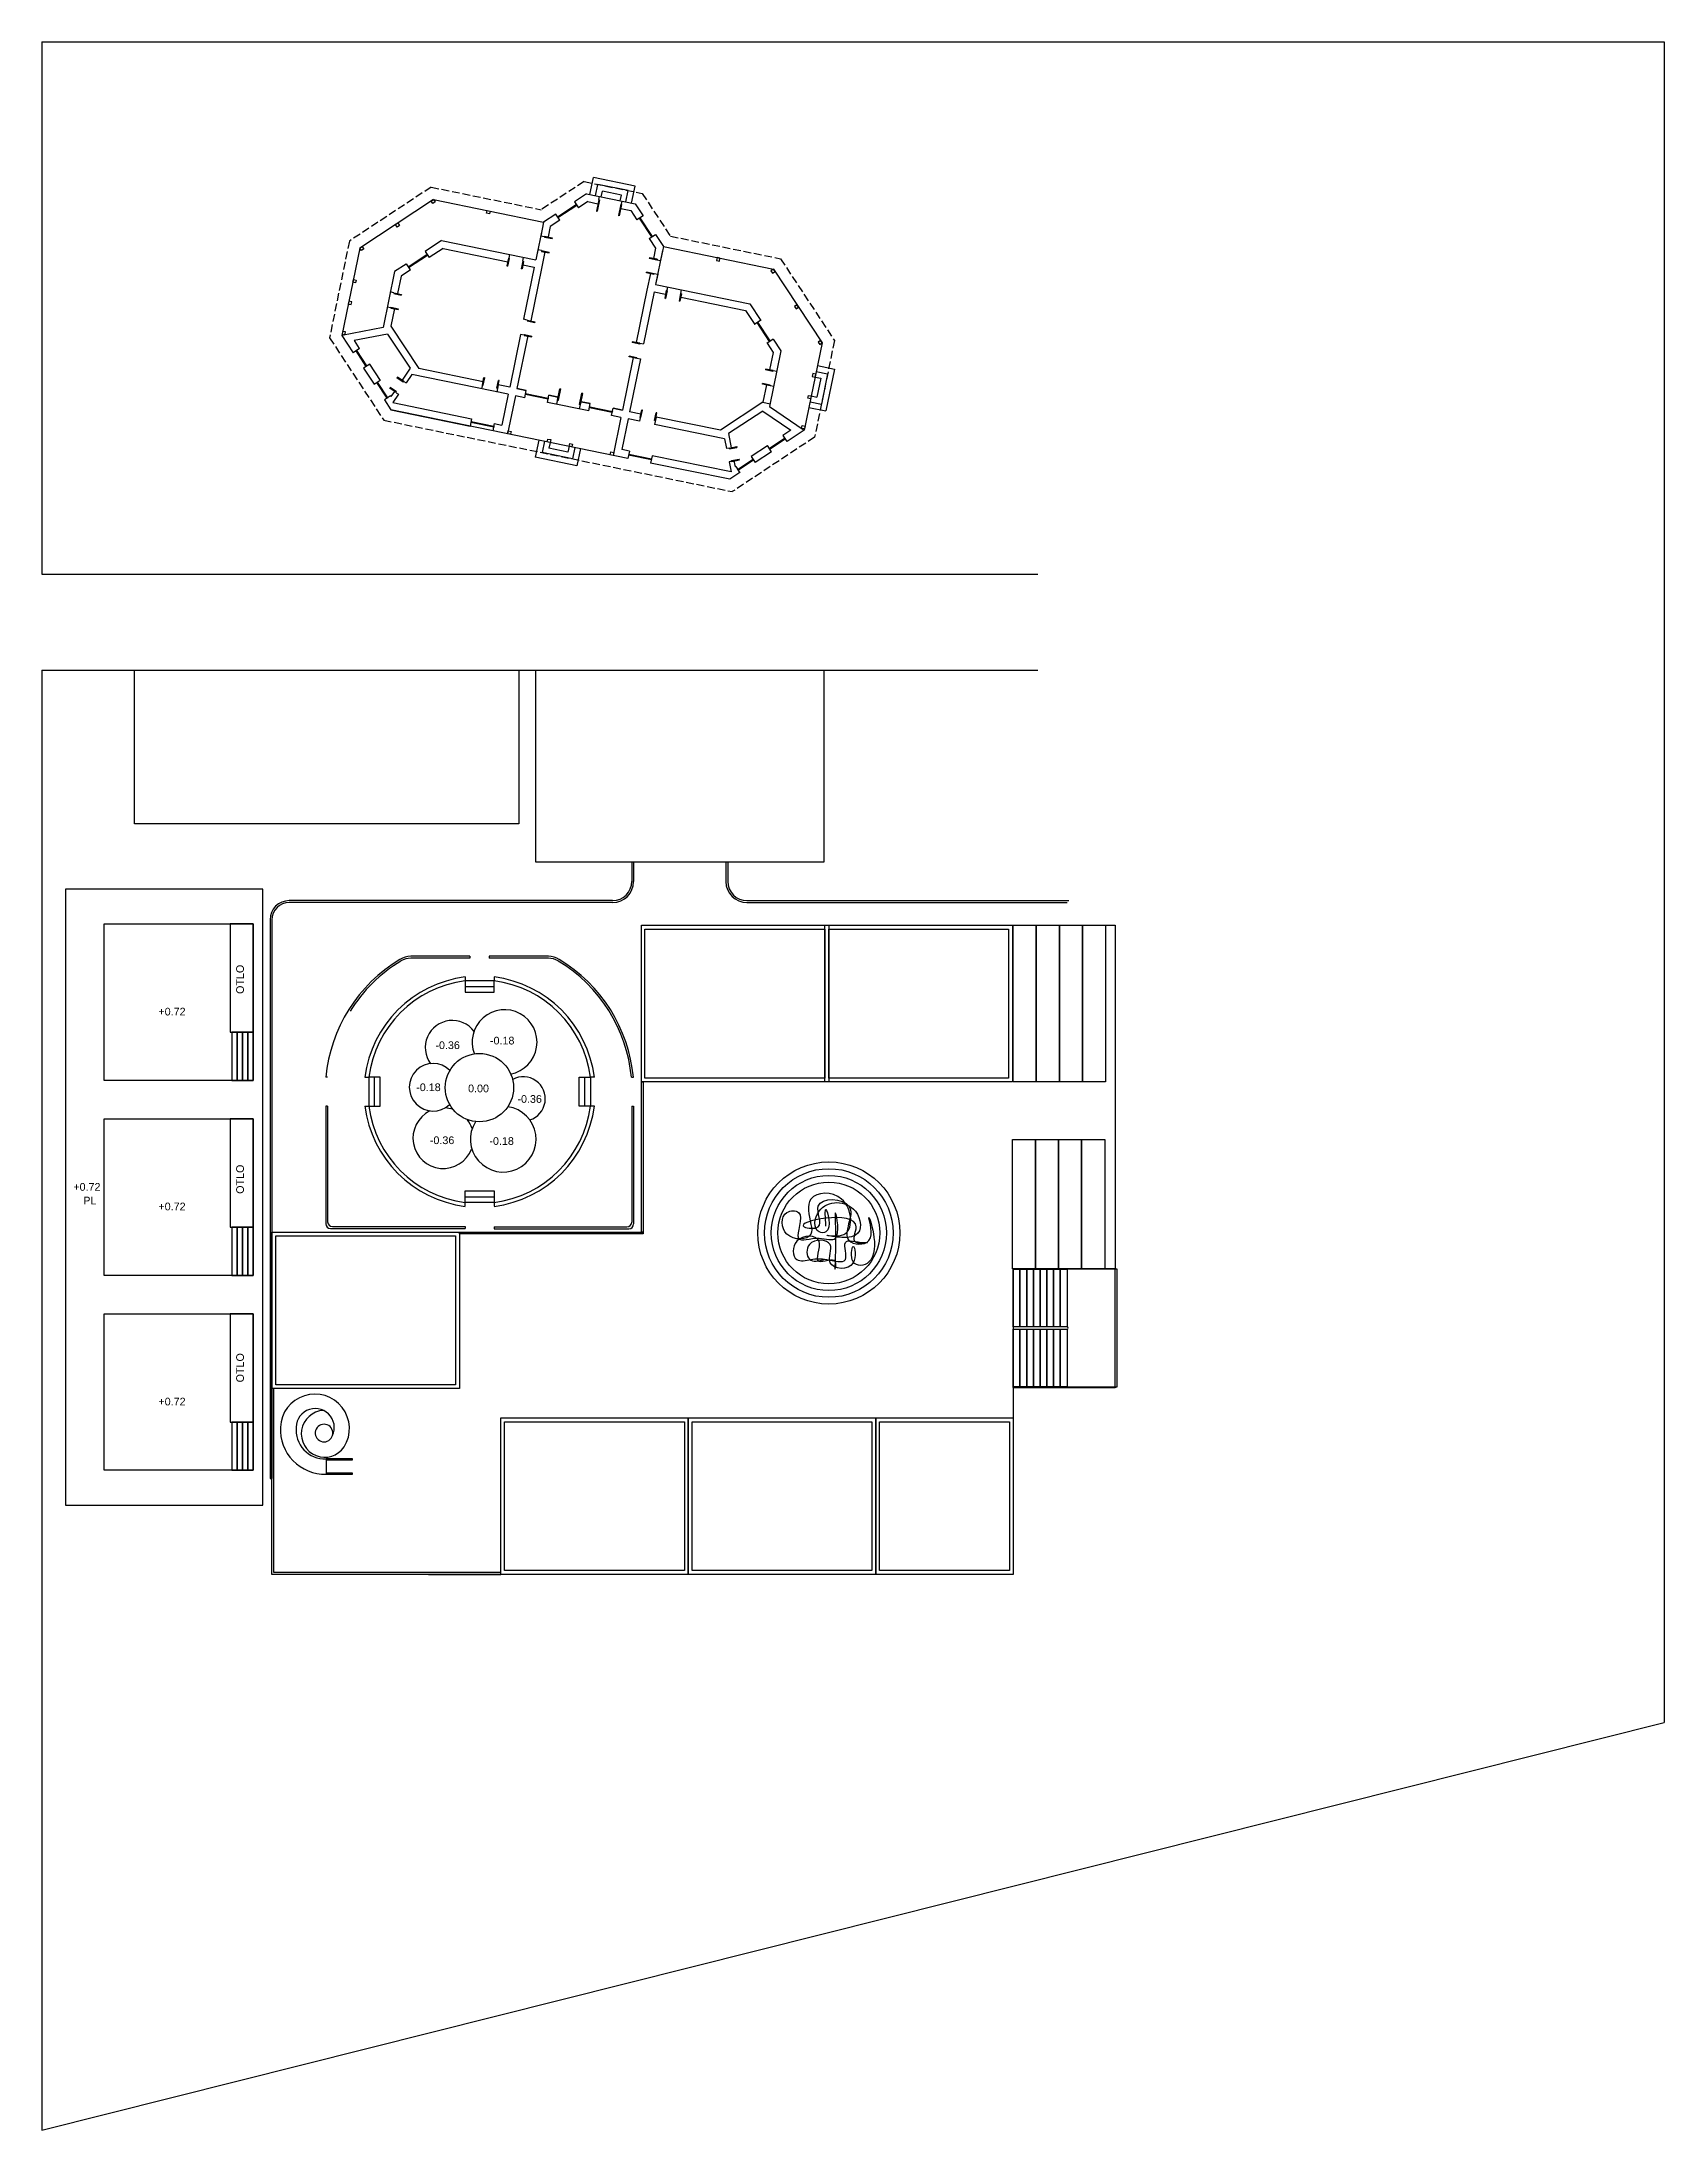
# Model space of a CAD drawing. Header units: metres. Extents: x 217 to 1422, y -179 to 129.
# Drawn here: x 449.8 to 534.3, y -178.6 to -69.9 of the extents above; entities that cross this region are included whole.
import ezdxf

# ---------------------------------------------------------------- set-up
doc = ezdxf.new("R2010")
doc.units = ezdxf.units.M
doc.header["$LTSCALE"] = 0.5
doc.header["$MEASUREMENT"] = 0
doc.linetypes.add('BANKLINE1', pattern=[5.5, 4, -1.5])
for name, color, linetype in [('+1', 255, 'Continuous'), ('COLUMN', 5, 'Continuous'), ('D &W', 26, 'Continuous')]:
    doc.layers.add(name, color=color, linetype=linetype)
doc.styles.get("Standard").update_dxf_attribs({"font": 'arial.ttf'})

msp = doc.modelspace()

# ---------------------------------------------------------------- texts
at = {"transparency": 33554483, "char_height": 0.4, "attachment_point": 1, "rotation": 90}
for insert in [(459.94, -119.47), (459.94, -129.88), (459.94, -139.7)]:
    msp.add_mtext_dynamic_manual_height_columns('OTLO', width=0.987, gutter_width=1, heights=[0], dxfattribs=dict(at, insert=insert))
at = {"transparency": 33554483, "char_height": 0.4, "attachment_point": 1}
for s, insert in [('+0.72', (455.89, -120.19)), ('-0.18', (473.15, -121.7)), ('-0.36', (470.31, -121.94)), ('-0.18', (469.31, -124.13)), ('0.00', (472.01, -124.19)), ('-0.36', (474.58, -124.74)), ('-0.36', (470.02, -126.89)), ('-0.18', (473.12, -126.93)), ('+0.72', (451.46, -129.32)), ('PL', (451.98, -130.03)), ('+0.72', (455.89, -130.34)), ('+0.72', (455.89, -140.5))]:
    msp.add_mtext_dynamic_manual_height_columns(s, width=0.987, gutter_width=1, heights=[0], dxfattribs=dict(at, insert=insert))

# ---------------------------------------------------------------- blocks, each defined once
blk = doc.blocks.new('DADA')
at = {"layer": 'D &W'}
for p, q in [((3991.45, 3694.9), (3991.45, 3695.5)), ((3991.45, 3695.5), (3991.49, 3695.5)), ((3991.49, 3694.9), (3991.49, 3695.5)), ((3992.61, 3694.9), (3992.61, 3695.5)), ((3992.65, 3695.5), (3992.61, 3695.5)), ((3992.65, 3694.9), (3992.65, 3695.5)), ((3991.45, 3694.9), (3991.49, 3694.9)), ((3992.65, 3694.9), (3992.61, 3694.9))]:
    blk.add_line(p, q, dxfattribs=at)
blk = doc.blocks.new('SDAWDA')
at = {"layer": 'D &W'}
h = blk.add_hatch(color=0, dxfattribs=at)
h.dxf.hatch_style = 1
h.paths.add_polyline_path([(3989.8, 3694.9), (3989.76, 3694.9), (3989.76, 3694.86), (3989.8, 3694.86)])
h.paths.add_polyline_path([(3990.96, 3694.86), (3990.96, 3694.9), (3990.92, 3694.9), (3990.92, 3694.86)])
for p, q in [((3989.76, 3694.9), (3990.96, 3694.9)), ((3989.76, 3694.9), (3989.76, 3694.86)), ((3989.76, 3694.86), (3990.96, 3694.86)), ((3989.8, 3694.9), (3989.8, 3694.86)), ((3990.92, 3694.9), (3990.92, 3694.86)), ((3990.96, 3694.9), (3990.96, 3694.86))]:
    blk.add_line(p, q, dxfattribs=at)
blk = doc.blocks.new('ASDAW')
at = {"layer": 'D &W'}
for p, q in [((3995.81, 3694.88), (3995.81, 3695.28)), ((3995.81, 3695.28), (3995.85, 3695.28)), ((3995.85, 3694.88), (3995.81, 3694.88)), ((3995.85, 3694.88), (3995.85, 3695.28)), ((3996.57, 3694.88), (3996.57, 3695.28)), ((3996.61, 3695.28), (3996.57, 3695.28)), ((3996.61, 3694.88), (3996.57, 3694.88)), ((3996.61, 3694.88), (3996.61, 3695.28))]:
    blk.add_line(p, q, dxfattribs=at)
blk = doc.blocks.new('AAAAAA')
at = {"layer": 'D &W'}
for p, q in [((3982.29, 3694.88), (3982.29, 3695.28)), ((3982.29, 3695.28), (3982.33, 3695.28)), ((3982.29, 3694.88), (3982.33, 3694.88)), ((3982.33, 3694.88), (3982.33, 3695.28)), ((3982.95, 3694.88), (3982.95, 3695.28)), ((3982.99, 3695.28), (3982.95, 3695.28)), ((3982.95, 3694.88), (3982.99, 3694.88)), ((3982.99, 3694.88), (3982.99, 3695.28))]:
    blk.add_line(p, q, dxfattribs=at)
blk = doc.blocks.new('ASDA')
h = blk.add_hatch(color=0)
h.dxf.hatch_style = 1
h.paths.add_polyline_path([(3984.23, 3699.56), (3984.19, 3699.56), (3984.19, 3699.52), (3984.23, 3699.52)])
h.paths.add_polyline_path([(3985.35, 3699.52), (3985.35, 3699.56), (3985.31, 3699.56), (3985.31, 3699.52)])
at = {"layer": 'D &W'}
for p, q in [((3984.19, 3699.56), (3985.35, 3699.56)), ((3984.19, 3699.56), (3984.19, 3699.52)), ((3984.19, 3699.52), (3985.35, 3699.52)), ((3984.23, 3699.56), (3984.23, 3699.52)), ((3985.31, 3699.56), (3985.31, 3699.52)), ((3985.35, 3699.56), (3985.35, 3699.52))]:
    blk.add_line(p, q, dxfattribs=at)
blk = doc.blocks.new('12355')
at = {"layer": 'D &W'}
for p, q in [((3983.2, 3701.05), (3983.47, 3700.78)), ((3982.65, 3699.96), (3982.38, 3700.23))]:
    blk.add_line(p, q, dxfattribs=at)
at = {"layer": 'D &W', "rotation": 45}
blk.add_blockref('ASDA', (3781.24, -1733.13), dxfattribs=at)
blk = doc.blocks.new('AAAW')
at = {"layer": 'D &W'}
h = blk.add_hatch(color=256, dxfattribs=at)
h.dxf.hatch_style = 1
h.paths.add_polyline_path([(3980.77, 3695.33), (3980.74, 3695.3), (3980.77, 3695.28), (3980.79, 3695.3)])
h.paths.add_polyline_path([(3981.39, 3694.65), (3981.42, 3694.62), (3981.45, 3694.65), (3981.42, 3694.68)])
at = {"layer": 'COLUMN', "color": 1}
for p, q in [((3980.89, 3695.45), (3980.62, 3695.18)), ((3981.57, 3694.77), (3981.3, 3694.5))]:
    blk.add_line(p, q, dxfattribs=at)
at = {"layer": 'D &W'}
for p, q in [((3981.42, 3694.62), (3980.74, 3695.3)), ((3981.45, 3694.65), (3980.77, 3695.33)), ((3980.79, 3695.3), (3980.77, 3695.28)), ((3981.42, 3694.68), (3981.39, 3694.65)), ((3981.45, 3694.65), (3981.42, 3694.62))]:
    blk.add_line(p, q, dxfattribs=at)
blk = doc.blocks.new('asdawd')
at = {"color": 3, "linetype": 'BANKLINE1', "ltscale": 0.2}
for p, q in [((4114.23, 3769.4), (4112.35, 3767.53)), ((4114.23, 3769.4), (4117.29, 3769.4)), ((4117.29, 3769.4), (4119.17, 3767.53)), ((4106.55, 3767.53), (4102.97, 3763.95)), ((4106.55, 3767.53), (4112.35, 3767.53)), ((4119.17, 3767.53), (4124.97, 3767.53)), ((4124.97, 3767.53), (4128.55, 3763.95)), ((4102.97, 3763.95), (4102.97, 3758.85)), ((4128.55, 3763.95), (4128.55, 3758.85)), ((4102.97, 3758.85), (4106.57, 3755.24)), ((4128.55, 3758.85), (4124.95, 3755.24)), ((4106.57, 3755.24), (4124.95, 3755.24))]:
    blk.add_line(p, q, dxfattribs=at)
for p, q in [((4114.48, 3768.8), (4113.95, 3768.28)), ((4114.48, 3768.8), (4117.05, 3768.8)), ((4116.86, 3769.7), (4114.66, 3769.7)), ((4114.66, 3768.8), (4114.66, 3769.7)), ((4116.56, 3769.4), (4114.96, 3769.4)), ((4114.96, 3768.8), (4114.96, 3769.4)), ((4116.26, 3769.1), (4115.26, 3769.1)), ((4115.26, 3768.8), (4115.26, 3769.1)), ((4116.26, 3768.8), (4116.26, 3769.1)), ((4116.56, 3768.8), (4116.56, 3769.4)), ((4116.86, 3768.8), (4116.86, 3769.7)), ((4117.05, 3768.8), (4117.57, 3768.28)), ((4114.63, 3768.42), (4114.22, 3768.01)), ((4114.63, 3768.42), (4115.16, 3768.42)), ((4116.36, 3768.42), (4116.89, 3768.42)), ((4116.89, 3768.42), (4117.3, 3768.01)), ((4106.8, 3766.93), (4103.57, 3763.7)), ((4106.8, 3766.93), (4112.6, 3766.93)), ((4113.13, 3767.46), (4112.6, 3766.93)), ((4112.6, 3766.93), (4112.6, 3766.19)), ((4112.6, 3766.72), (4112.6, 3764.93)), ((4113.4, 3767.19), (4112.98, 3766.77)), ((4112.98, 3766.77), (4112.98, 3766.23)), ((4118.12, 3767.19), (4118.54, 3766.77)), ((4118.39, 3767.46), (4118.92, 3766.93)), ((4118.54, 3766.77), (4118.54, 3766.23)), ((4118.92, 3766.93), (4124.72, 3766.93)), ((4118.92, 3766.93), (4118.92, 3766.19)), ((4118.92, 3766.72), (4118.92, 3764.93)), ((4124.72, 3766.93), (4127.95, 3763.7)), ((4107.63, 3764.93), (4106.91, 3764.2)), ((4107.79, 3764.55), (4107.18, 3763.94)), ((4107.63, 3764.93), (4112.6, 3764.93)), ((4107.79, 3764.55), (4111.2, 3764.55)), ((4112, 3764.55), (4112.6, 3764.55)), ((4112.6, 3765.47), (4112.6, 3764.93)), ((4112.6, 3764.55), (4112.6, 3761.8)), ((4112.98, 3765.43), (4112.98, 3764.55)), ((4112.98, 3764.55), (4112.98, 3761.8)), ((4118.54, 3765.43), (4118.54, 3764.55)), ((4118.54, 3764.55), (4118.54, 3761.8)), ((4118.92, 3765.47), (4118.92, 3764.93)), ((4118.92, 3764.93), (4123.89, 3764.93)), ((4118.92, 3764.55), (4119.52, 3764.55)), ((4118.92, 3764.55), (4118.92, 3761.8)), ((4120.32, 3764.55), (4123.74, 3764.55)), ((4123.74, 3764.55), (4124.35, 3763.94)), ((4123.89, 3764.93), (4124.62, 3764.2)), ((4103.57, 3763.7), (4103.57, 3759.1)), ((4106.09, 3763.38), (4105.57, 3762.87)), ((4125.44, 3763.38), (4125.95, 3762.87)), ((4127.95, 3763.7), (4127.95, 3759.1)), ((4105.57, 3762.87), (4105.57, 3759.93)), ((4106.36, 3763.12), (4105.95, 3762.71)), ((4105.95, 3762.71), (4105.95, 3761.8)), ((4125.17, 3763.12), (4125.57, 3762.71)), ((4125.57, 3762.71), (4125.57, 3761.8)), ((4125.95, 3762.87), (4125.95, 3759.93)), ((4127.95, 3762.5), (4128.85, 3762.5)), ((4128.85, 3762.5), (4128.85, 3760.3)), ((4127.95, 3762.2), (4128.55, 3762.2)), ((4127.95, 3761.9), (4128.25, 3761.9)), ((4128.25, 3761.9), (4128.25, 3760.9)), ((4128.55, 3762.2), (4128.55, 3760.6)), ((4105.95, 3761), (4105.95, 3760.08)), ((4112.6, 3761), (4112.6, 3758.22)), ((4112.98, 3761), (4112.98, 3758.22)), ((4118.54, 3761), (4118.54, 3758.22)), ((4118.92, 3761), (4118.92, 3758.22)), ((4125.57, 3761), (4125.57, 3760.08)), ((4127.95, 3760.9), (4128.25, 3760.9)), ((4127.95, 3760.6), (4128.55, 3760.6)), ((4127.95, 3760.3), (4128.85, 3760.3)), ((4105.57, 3759.93), (4103.57, 3759.1)), ((4103.57, 3759.1), (4104.33, 3758.34)), ((4105.86, 3759.63), (4104.24, 3758.96)), ((4105.86, 3759.63), (4107.36, 3758.14)), ((4105.95, 3760.08), (4107.81, 3758.22)), ((4125.57, 3760.08), (4123.71, 3758.22)), ((4125.66, 3759.63), (4124.16, 3758.14)), ((4125.66, 3759.63), (4127.28, 3758.96)), ((4125.95, 3759.93), (4127.95, 3759.1)), ((4127.95, 3759.1), (4127.2, 3758.34)), ((4104.24, 3758.96), (4104.59, 3758.61)), ((4107.36, 3758.14), (4107.08, 3757.45)), ((4111.2, 3758.22), (4107.81, 3758.22)), ((4112.6, 3758.22), (4112, 3758.22)), ((4113.47, 3758.22), (4112.98, 3758.22)), ((4112.98, 3758.22), (4113.47, 3758.22)), ((4115.16, 3758.22), (4114.67, 3758.22)), ((4114.67, 3758.22), (4115.16, 3758.22)), ((4116.85, 3758.22), (4116.36, 3758.22)), ((4116.36, 3758.22), (4116.85, 3758.22)), ((4118.54, 3758.22), (4118.05, 3758.22)), ((4118.05, 3758.22), (4118.54, 3758.22)), ((4119.52, 3758.22), (4118.92, 3758.22)), ((4123.71, 3758.22), (4120.32, 3758.22)), ((4124.16, 3758.14), (4124.44, 3757.45)), ((4127.28, 3758.96), (4126.93, 3758.61)), ((4105, 3757.66), (4105.71, 3756.96)), ((4105.27, 3757.93), (4105.98, 3757.22)), ((4107.51, 3757.84), (4107.31, 3757.36)), ((4112.6, 3757.84), (4107.51, 3757.84)), ((4112.6, 3757.84), (4112.6, 3756.22)), ((4113.47, 3757.84), (4112.98, 3757.84)), ((4112.98, 3757.84), (4112.98, 3755.84)), ((4116.85, 3757.84), (4114.67, 3757.84)), ((4118.54, 3757.84), (4118.05, 3757.84)), ((4118.54, 3757.84), (4118.54, 3755.84)), ((4119.52, 3757.84), (4118.92, 3757.84)), ((4118.92, 3757.84), (4118.92, 3756.22)), ((4124.01, 3757.84), (4120.32, 3757.84)), ((4124.01, 3757.84), (4124.21, 3757.36)), ((4126.25, 3757.93), (4125.54, 3757.22)), ((4126.52, 3757.66), (4125.81, 3756.96)), ((4106.39, 3756.28), (4106.82, 3755.84)), ((4106.66, 3756.55), (4106.69, 3756.52)), ((4106.81, 3756.81), (4106.69, 3756.52)), ((4119.32, 3755.84), (4106.82, 3755.84)), ((4106.82, 3755.84), (4111, 3755.84)), ((4107.04, 3756.71), (4106.84, 3756.22)), ((4106.84, 3756.22), (4111, 3756.22)), ((4112.2, 3756.22), (4112.6, 3756.22)), ((4114.62, 3755.84), (4114.62, 3754.94)), ((4114.92, 3755.84), (4114.92, 3755.24)), ((4115.22, 3755.84), (4115.22, 3755.54)), ((4116.22, 3755.84), (4116.22, 3755.54)), ((4116.52, 3755.84), (4116.52, 3755.24)), ((4116.82, 3755.84), (4116.82, 3754.94)), ((4119.32, 3756.22), (4118.92, 3756.22)), ((4124.68, 3756.22), (4120.52, 3756.22)), ((4124.7, 3755.84), (4120.52, 3755.84)), ((4124.48, 3756.71), (4124.68, 3756.22)), ((4125.13, 3756.28), (4124.7, 3755.84)), ((4124.71, 3756.81), (4124.83, 3756.52)), ((4124.86, 3756.55), (4124.83, 3756.52)), ((4116.82, 3754.94), (4114.62, 3754.94)), ((4116.52, 3755.24), (4114.92, 3755.24)), ((4116.22, 3755.54), (4115.22, 3755.54))]:
    blk.add_line(p, q)
at = {"layer": 'COLUMN'}
for points in [[(4106.91, 3766.82), (4106.8, 3766.72), (4106.7, 3766.82), (4106.8, 3766.93)], [(4109.78, 3766.78), (4109.63, 3766.78), (4109.63, 3766.93), (4109.78, 3766.93)], [(4121.75, 3766.78), (4121.9, 3766.78), (4121.9, 3766.93), (4121.75, 3766.93)], [(4124.61, 3766.82), (4124.72, 3766.72), (4124.83, 3766.82), (4124.72, 3766.93)], [(4105.35, 3765.26), (4105.24, 3765.15), (4105.13, 3765.26), (4105.24, 3765.37)], [(4126.18, 3765.26), (4126.28, 3765.15), (4126.39, 3765.26), (4126.28, 3765.37)], [(4103.78, 3763.7), (4103.68, 3763.59), (4103.57, 3763.7), (4103.68, 3763.8)], [(4127.74, 3763.7), (4127.85, 3763.59), (4127.95, 3763.7), (4127.85, 3763.8)], [(4103.72, 3761.9), (4103.57, 3761.9), (4103.57, 3762.05), (4103.72, 3762.05)], [(4127.8, 3761.9), (4127.95, 3761.9), (4127.95, 3762.05), (4127.8, 3762.05)], [(4103.72, 3760.9), (4103.57, 3760.9), (4103.57, 3760.75), (4103.72, 3760.75)], [(4127.8, 3760.9), (4127.95, 3760.9), (4127.95, 3760.75), (4127.8, 3760.75)], [(4103.72, 3759.31), (4103.57, 3759.31), (4103.57, 3759.16), (4103.72, 3759.16)], [(4127.8, 3759.31), (4127.95, 3759.31), (4127.95, 3759.16), (4127.8, 3759.16)], [(4112.98, 3755.99), (4113.13, 3755.99), (4113.13, 3755.84), (4112.98, 3755.84)], [(4115.07, 3755.99), (4115.22, 3755.99), (4115.22, 3755.84), (4115.07, 3755.84)], [(4116.22, 3755.99), (4116.37, 3755.99), (4116.37, 3755.84), (4116.22, 3755.84)], [(4118.39, 3755.99), (4118.54, 3755.99), (4118.54, 3755.84), (4118.39, 3755.84)]]:
    blk.add_lwpolyline(points, close=True, dxfattribs=at)
at = {"layer": 'D &W'}
for p, q in [((4115.16, 3768.64), (4115.16, 3768.8)), ((4116.36, 3768.64), (4116.36, 3768.8)), ((4112.79, 3766.19), (4112.6, 3766.19)), ((4118.73, 3766.19), (4118.92, 3766.19)), ((4111.24, 3764.74), (4111.24, 3764.93)), ((4111.96, 3764.74), (4111.96, 3764.93)), ((4112.79, 3765.47), (4112.6, 3765.47)), ((4118.73, 3765.47), (4118.92, 3765.47)), ((4119.56, 3764.74), (4119.56, 3764.93)), ((4120.28, 3764.74), (4120.28, 3764.93)), ((4105.76, 3761.8), (4105.57, 3761.8)), ((4112.79, 3761.8), (4112.6, 3761.8)), ((4118.73, 3761.8), (4118.92, 3761.8)), ((4125.76, 3761.8), (4125.95, 3761.8)), ((4105.76, 3761), (4105.57, 3761)), ((4112.79, 3761), (4112.6, 3761)), ((4118.73, 3761), (4118.92, 3761)), ((4125.76, 3761), (4125.95, 3761)), ((4125.57, 3760.08), (4125.95, 3760.08)), ((4111.2, 3758.22), (4111.2, 3757.84)), ((4112, 3758.22), (4112, 3757.84)), ((4113.47, 3757.84), (4113.47, 3758.22)), ((4114.67, 3757.84), (4114.67, 3758.22)), ((4115.16, 3757.84), (4115.16, 3758.22)), ((4116.36, 3757.84), (4116.36, 3758.22)), ((4116.85, 3757.84), (4116.85, 3758.22)), ((4118.05, 3757.84), (4118.05, 3758.22)), ((4119.52, 3758.22), (4119.52, 3757.84)), ((4120.32, 3758.22), (4120.32, 3757.84)), ((4107.19, 3757.41), (4107.31, 3757.36)), ((4124.34, 3757.41), (4124.21, 3757.36)), ((4106.92, 3756.76), (4107.04, 3756.71)), ((4111, 3756.22), (4111, 3755.84)), ((4112.2, 3756.22), (4112.2, 3755.84)), ((4119.32, 3756.22), (4119.32, 3755.84)), ((4120.52, 3756.22), (4120.52, 3755.84)), ((4124.6, 3756.76), (4124.48, 3756.71))]:
    blk.add_line(p, q, dxfattribs=at)
at = {"layer": 'COLUMN'}
for p in [(123.71, 63.16), (125.09, 61.77)]:
    blk.add_blockref('AAAW', p, dxfattribs=at)
at = {"layer": 'COLUMN', "xscale": -1}
for p in [(8107.81, 63.16), (8106.43, 61.77)]:
    blk.add_blockref('AAAW', p, dxfattribs=at)
at = {"layer": 'D &W'}
for name, p in [('12355', (130.75, 67.23)), ('12355', (123.71, 63.16)), ('SDAWDA', (123.71, 63.16)), ('DADA', (123.71, 63.16)), ('SDAWDA', (127.09, 63.16)), ('ASDAW', (123.71, 63.16)), ('SDAWDA', (129.56, 61.16))]:
    blk.add_blockref(name, p, dxfattribs=at)
at = {"layer": 'D &W', "xscale": -1}
for name, p, rotation in [('DADA', (123.71, 7463.53), 180), ('ASDAW', (417.92, -230.39), 270), ('ASDAW', (123.71, 7459.61), 180), ('ASDAW', (410.88, -234.82), 270), ('ASDAW', (417.92, -234.82), 270), ('AAAAAA', (2234.94, -1336.36), 292.4999999999961)]:
    blk.add_blockref(name, p, dxfattribs=dict(at, rotation=rotation))
for name, p in [('12355', (8100.77, 67.23)), ('12355', (8107.81, 63.16)), ('ASDAW', (8107.81, 63.16)), ('SDAWDA', (8101.97, 61.16))]:
    blk.add_blockref(name, p, dxfattribs=at)
at = {"layer": 'D &W'}
for name, p, rotation in [('ASDAW', (7813.61, -230.39), 90.00000000000001), ('ASDAW', (8107.81, 7459.61), 180), ('ASDAW', (7813.61, -234.82), 90.00000000000001), ('ASDAW', (7820.64, -234.82), 90.00000000000001), ('AAAAAA', (5996.58, -1336.36), 67.50000000000391)]:
    blk.add_blockref(name, p, dxfattribs=dict(at, rotation=rotation))

# ---------------------------------------------------------------- linework, layer by layer
at = {"layer": '+1', "transparency": 33554687}
for p, q in [((461.8, -149.6), (461.8, -140.02)), ((469.95, -149.7), (473.71, -149.7))]:
    msp.add_line(p, q, dxfattribs=at)
for points in [[(481.03, -131.87), (481.03, -115.89), (500.39, -115.89), (505.69, -115.89), (505.69, -133.78), (500.39, -133.78), (500.39, -149.7), (461.8, -149.7), (461.8, -131.87)], [(481.03, -115.89), (490.79, -115.89), (490.79, -124.05), (481.03, -124.05)], [(481.22, -116.09), (490.59, -116.09), (490.59, -123.85), (481.22, -123.85)], [(490.59, -115.89), (500.35, -115.89), (500.35, -124.05), (490.59, -124.05)], [(490.79, -116.09), (500.15, -116.09), (500.15, -123.85), (490.79, -123.85)], [(500.39, -115.89), (501.59, -115.89), (501.59, -124.04), (500.39, -124.04)], [(501.59, -115.89), (502.79, -115.89), (502.79, -124.04), (501.59, -124.04)], [(502.79, -115.89), (503.99, -115.89), (503.99, -124.04), (502.79, -124.04)], [(503.99, -115.89), (505.19, -115.89), (505.19, -124.04), (503.99, -124.04)], [(481.03, -124.05), (481.13, -124.05), (481.13, -131.87), (481.03, -131.87)], [(500.35, -127.05), (501.55, -127.05), (501.55, -133.78), (500.35, -133.78)], [(501.55, -127.05), (502.75, -127.05), (502.75, -133.78), (501.55, -133.78)], [(502.75, -127.05), (503.95, -127.05), (503.95, -133.78), (502.75, -133.78)], [(503.95, -127.05), (505.15, -127.05), (505.15, -133.78), (503.95, -133.78)], [(471.56, -140.02), (461.8, -140.02), (461.8, -131.87), (471.56, -131.87)], [(471.36, -139.82), (462, -139.82), (462, -132.07), (471.36, -132.07)], [(481.03, -131.87), (481.03, -131.97), (471.56, -131.97), (471.56, -131.87)], [(481.03, -131.87), (481.13, -131.87), (481.13, -131.97), (481.03, -131.97)], [(500.39, -133.78), (505.69, -133.78), (505.69, -133.8), (500.39, -133.8)], [(505.69, -133.78), (505.79, -133.78), (505.79, -139.95), (505.69, -139.95)], [(500.74, -133.8), (500.74, -136.8), (500.39, -136.8), (500.39, -133.8)], [(501.09, -133.8), (501.09, -136.8), (500.74, -136.8), (500.74, -133.8)], [(501.44, -133.8), (501.44, -136.8), (501.09, -136.8), (501.09, -133.8)], [(501.79, -133.8), (501.79, -136.8), (501.44, -136.8), (501.44, -133.8)], [(502.14, -133.8), (502.14, -136.8), (501.79, -136.8), (501.79, -133.8)], [(502.49, -133.8), (502.49, -136.8), (502.14, -136.8), (502.14, -133.8)], [(502.84, -133.8), (502.84, -136.8), (502.49, -136.8), (502.49, -133.8)], [(503.19, -133.8), (503.19, -136.8), (502.84, -136.8), (502.84, -133.8)], [(500.74, -136.93), (500.74, -139.93), (500.39, -139.93), (500.39, -136.93)], [(501.09, -136.93), (501.09, -139.93), (500.74, -139.93), (500.74, -136.93)], [(501.44, -136.93), (501.44, -139.93), (501.09, -139.93), (501.09, -136.93)], [(501.79, -136.93), (501.79, -139.93), (501.44, -139.93), (501.44, -136.93)], [(502.14, -136.93), (502.14, -139.93), (501.79, -139.93), (501.79, -136.93)], [(502.49, -136.93), (502.49, -139.93), (502.14, -139.93), (502.14, -136.93)], [(502.84, -136.93), (502.84, -139.93), (502.49, -139.93), (502.49, -136.93)], [(503.19, -136.93), (503.19, -139.93), (502.84, -139.93), (502.84, -136.93)], [(500.39, -139.96), (505.69, -139.96), (505.69, -139.98), (500.39, -139.98)], [(483.47, -149.7), (473.71, -149.7), (473.71, -141.55), (483.47, -141.55)], [(483.27, -149.5), (473.91, -149.5), (473.91, -141.75), (483.27, -141.75)], [(493.23, -149.7), (483.47, -149.7), (483.47, -141.55), (493.23, -141.55)], [(493.03, -149.5), (483.67, -149.5), (483.67, -141.75), (493.03, -141.75)], [(493.23, -141.55), (500.39, -141.55), (500.39, -149.7), (493.23, -149.7)], [(493.43, -141.75), (500.19, -141.75), (500.19, -149.5), (493.43, -149.5)]]:
    msp.add_lwpolyline(points, close=True, dxfattribs=at)
for points in [[(503.19, -136.93), (503.19, -139.93), (505.69, -139.93), (505.69, -133.8), (503.19, -133.8)], [(473.71, -149.6), (461.9, -149.6), (461.9, -140.02)], [(464.62, -143.73), (466, -143.73), (466, -143.68), (464.62, -143.68), (464.62, -144.48), (466, -144.48), (466, -144.43), (464.62, -144.43)]]:
    msp.add_lwpolyline(points, dxfattribs=at)
at = {"layer": '+1', "transparency": 33554559}
for points in [[(464.48, -141.16, 1.612382), (465.56, -143.06, 1.299286), (462.24, -142.03, 0.43591), (464.62, -144.48)], [(464.95, -142.47, 11.637568), (464.88, -142.61, 1.328127), (463.06, -142.03, 0.457526), (464.62, -143.68)]]:
    msp.add_lwpolyline(points, format="xyb", dxfattribs=at)
at = {"layer": '+1', "transparency": 33554687}
for radius in [3.7, 3.35, 3, 2.65]:
    msp.add_circle((490.79, -131.92), radius, dxfattribs=at)
msp.add_arc((503.19, -136.87), 0.064, 270.0006, 90.0006, dxfattribs=at)
msp.add_spline([(490.64, -131.56), (490.64, -130.7), (490.64, -131.86), (490.28, -131.86), (490.28, -130.79), (492.17, -130.79), (492.17, -132.04), (490.7, -132.04), (491.45, -132.04), (491.45, -130.15), (489.86, -130.15), (489.86, -131.47), (489.86, -131.98), (488.61, -131.98), (488.61, -130.85), (489.21, -130.85), (489.21, -132.19), (490.28, -132.19), (491.14, -132.19), (491.14, -130.88), (491.14, -132.17), (491.14, -133.71), (491.14, -133.41), (490.28, -133.41), (490.28, -132.35), (489.12, -132.35), (489.12, -133.3), (489.86, -133.3), (490.68, -133.3), (491.65, -133.3), (491.65, -132.42), (492.63, -132.42), (492.79, -132.42), (492.22, -132.42), (492.22, -131.6), (489.51, -131.6), (490.24, -131.6), (490.24, -130.52), (491.84, -130.52), (491.84, -132.31), (492.88, -132.31), (492.88, -131.14), (492.88, -133.43), (492.06, -133.43), (492.06, -132.63), (492.06, -133.47), (490.86, -133.47), (490.86, -132.52), (489.78, -132.52), (489.78, -133.29), (490.59, -133.29)], degree=3, dxfattribs=at)
at = {"transparency": 33554687}
for p, q in [((449.82, -69.88), (534.28, -69.88)), ((449.82, -69.88), (449.82, -97.61)), ((534.28, -69.88), (534.28, -157.42)), ((449.82, -97.61), (501.67, -97.61)), ((449.82, -102.61), (449.82, -178.65)), ((449.82, -178.65), (534.28, -157.42))]:
    msp.add_line(p, q, dxfattribs=at)
at = {"transparency": 33554483}
for p, q in [((449.82, -102.61), (501.67, -102.61)), ((480.53, -112.61), (480.53, -113.61)), ((480.63, -112.61), (480.63, -113.61)), ((485.43, -112.61), (485.43, -113.61)), ((485.53, -112.61), (485.53, -113.61)), ((479.53, -114.61), (462.7, -114.61)), ((479.53, -114.71), (462.7, -114.71)), ((486.53, -114.61), (503.29, -114.61)), ((486.53, -114.71), (503.19, -114.71)), ((461.7, -115.61), (461.7, -144.7)), ((461.8, -115.61), (461.8, -144.7)), ((472.11, -117.51), (469.03, -117.51)), ((472.11, -117.61), (469.03, -117.61)), ((472.11, -117.51), (472.11, -117.61)), ((476.19, -117.51), (473.11, -117.51)), ((473.11, -117.51), (473.11, -117.61)), ((476.19, -117.61), (473.11, -117.61)), ((471.86, -118.58), (471.86, -118.78)), ((471.86, -119.08), (473.36, -119.08)), ((473.36, -118.58), (473.36, -118.78)), ((464.7, -123.81), (464.6, -123.81)), ((466.64, -123.81), (466.84, -123.81)), ((467.14, -125.31), (467.14, -123.81)), ((478.09, -125.31), (478.09, -123.81)), ((478.59, -123.81), (478.39, -123.81)), ((480.52, -123.81), (480.62, -123.81)), ((464.6, -125.31), (464.6, -131.44)), ((464.7, -125.31), (464.6, -125.31)), ((464.7, -125.31), (464.7, -131.34)), ((466.64, -125.31), (466.84, -125.31)), ((478.59, -125.31), (478.39, -125.31)), ((480.53, -125.31), (480.53, -131.35)), ((480.53, -125.31), (480.63, -125.31)), ((480.63, -125.31), (480.63, -131.45)), ((471.86, -130.03), (473.36, -130.03)), ((471.86, -130.53), (471.86, -130.33)), ((473.36, -130.33), (473.36, -130.53)), ((464.95, -131.59), (471.86, -131.59)), ((471.86, -131.59), (471.86, -131.69)), ((473.36, -131.6), (480.28, -131.6)), ((473.36, -131.6), (473.36, -131.7)), ((464.85, -131.69), (471.86, -131.69)), ((473.36, -131.7), (480.38, -131.7)), ((461.7, -144.7), (461.8, -144.7))]:
    msp.add_line(p, q, dxfattribs=at)
for points in [[(454.65, -102.61), (474.65, -102.61), (474.65, -110.61), (454.65, -110.61)], [(475.53, -102.61), (490.53, -102.61), (490.53, -112.61), (475.53, -112.61)], [(461.33, -114.02), (451.06, -114.02), (451.06, -146.09), (461.33, -146.09)], [(453.07, -115.82), (460.83, -115.82), (460.83, -123.98), (453.07, -123.98)], [(460.83, -115.82), (459.63, -115.82), (459.63, -121.46), (460.83, -121.46)], [(471.86, -119.38), (473.36, -119.38), (473.36, -118.78), (471.86, -118.78)], [(459.99, -121.46), (459.71, -121.46), (459.71, -123.98), (459.99, -123.98)], [(460.27, -121.46), (459.99, -121.46), (459.99, -123.98), (460.27, -123.98)], [(460.55, -121.46), (460.27, -121.46), (460.27, -123.98), (460.55, -123.98)], [(460.83, -121.46), (460.55, -121.46), (460.55, -123.98), (460.83, -123.98)], [(467.44, -125.31), (467.44, -123.81), (466.84, -123.81), (466.84, -125.31)], [(477.79, -125.31), (477.79, -123.81), (478.39, -123.81), (478.39, -125.31)], [(453.07, -125.98), (460.83, -125.98), (460.83, -134.13), (453.07, -134.13)], [(460.83, -125.98), (459.63, -125.98), (459.63, -131.61), (460.83, -131.61)], [(471.86, -129.73), (473.36, -129.73), (473.36, -130.33), (471.86, -130.33)], [(459.99, -131.61), (459.71, -131.61), (459.71, -134.13), (459.99, -134.13)], [(460.27, -131.61), (459.99, -131.61), (459.99, -134.13), (460.27, -134.13)], [(460.55, -131.61), (460.27, -131.61), (460.27, -134.13), (460.55, -134.13)], [(460.83, -131.61), (460.55, -131.61), (460.55, -134.13), (460.83, -134.13)], [(453.07, -136.13), (460.83, -136.13), (460.83, -144.28), (453.07, -144.28)], [(460.83, -136.13), (459.63, -136.13), (459.63, -141.77), (460.83, -141.77)], [(459.99, -141.77), (459.71, -141.77), (459.71, -144.28), (459.99, -144.28)], [(460.27, -141.77), (459.99, -141.77), (459.99, -144.28), (460.27, -144.28)], [(460.55, -141.77), (460.27, -141.77), (460.27, -144.28), (460.55, -144.28)], [(460.83, -141.77), (460.55, -141.77), (460.55, -144.28), (460.83, -144.28)]]:
    msp.add_lwpolyline(points, close=True, dxfattribs=at)
msp.add_circle((472.6, -124.35), 1.78, dxfattribs=at)
for centre, radius, start, end in [((479.53, -113.61), 1, 270, 0), ((479.53, -113.61), 1.1, 270, 0), ((486.53, -113.61), 1.1, 180, 270), ((486.53, -113.61), 1, 180, 270), ((462.7, -115.61), 1, 90, 180), ((462.7, -115.61), 0.9, 90, 180), ((472.61, -124.56), 8.04, 121.043, 174.6496), ((472.61, -124.56), 7.94, 121.043, 148.1281), ((469.03, -118.61), 1.1, 90, 121.043), ((469.03, -118.61), 1, 90, 121.043), ((476.19, -118.61), 1.1, 58.957, 90), ((476.19, -118.61), 1, 58.957, 90), ((472.61, -124.56), 7.94, 5.4179, 58.957), ((472.61, -124.56), 8.04, 5.3504, 58.957), ((472.61, -124.56), 6.02, 97.1544, 172.8456), ((472.61, -124.56), 5.82, 97.4015, 172.5985), ((472.61, -124.56), 6.02, 7.1544, 82.8456), ((472.61, -124.56), 5.82, 7.4015, 82.5985), ((473.91, -121.98), 1.69, 280.7649, 201.4901), ((471.19, -122.26), 1.41, 36.3735, 216.6706), ((470.19, -124.33), 1.24, 45.0407, 313.8064), ((474.88, -124.93), 1.15, 287.4354, 118.4274), ((472.61, -124.56), 6.02, 187.1544, 262.8456), ((472.61, -124.56), 5.82, 187.4015, 262.5985), ((470.72, -126.98), 1.58, 116.2345, 338.9161), ((470.72, -126.98), 1.58, 71.8907, 86.4398), ((470.72, -126.98), 1.58, 18.6116, 36.8045), ((473.84, -127.04), 1.71, 147.5312, 81.865), ((472.61, -124.56), 6.02, 277.1544, 352.8456), ((472.61, -124.56), 5.82, 277.4015, 352.5985), ((464.85, -131.44), 0.25, 180, 270), ((464.95, -131.34), 0.25, 180, 270), ((480.28, -131.35), 0.25, 270, 0), ((480.38, -131.45), 0.25, 270, 0)]:
    msp.add_arc(centre, radius, start, end, dxfattribs=at)

# ---------------------------------------------------------------- block references
at = {"transparency": 33554687, "xscale": 1.007818968901937, "yscale": 1.007818968901937, "zscale": 1.007818968901937, "rotation": 348.4115078738379}
msp.add_blockref('asdawd', (-4346.95, -2965.66), dxfattribs=at)

msp.set_redraw_order([(e.dxf.handle, doc.entitydb.next_handle()) for e in msp.query("TEXT MTEXT ATTDEF DIMENSION ARC_DIMENSION")])  # texts and dimensions are drawn at this point

doc.saveas('drawing.dxf')
